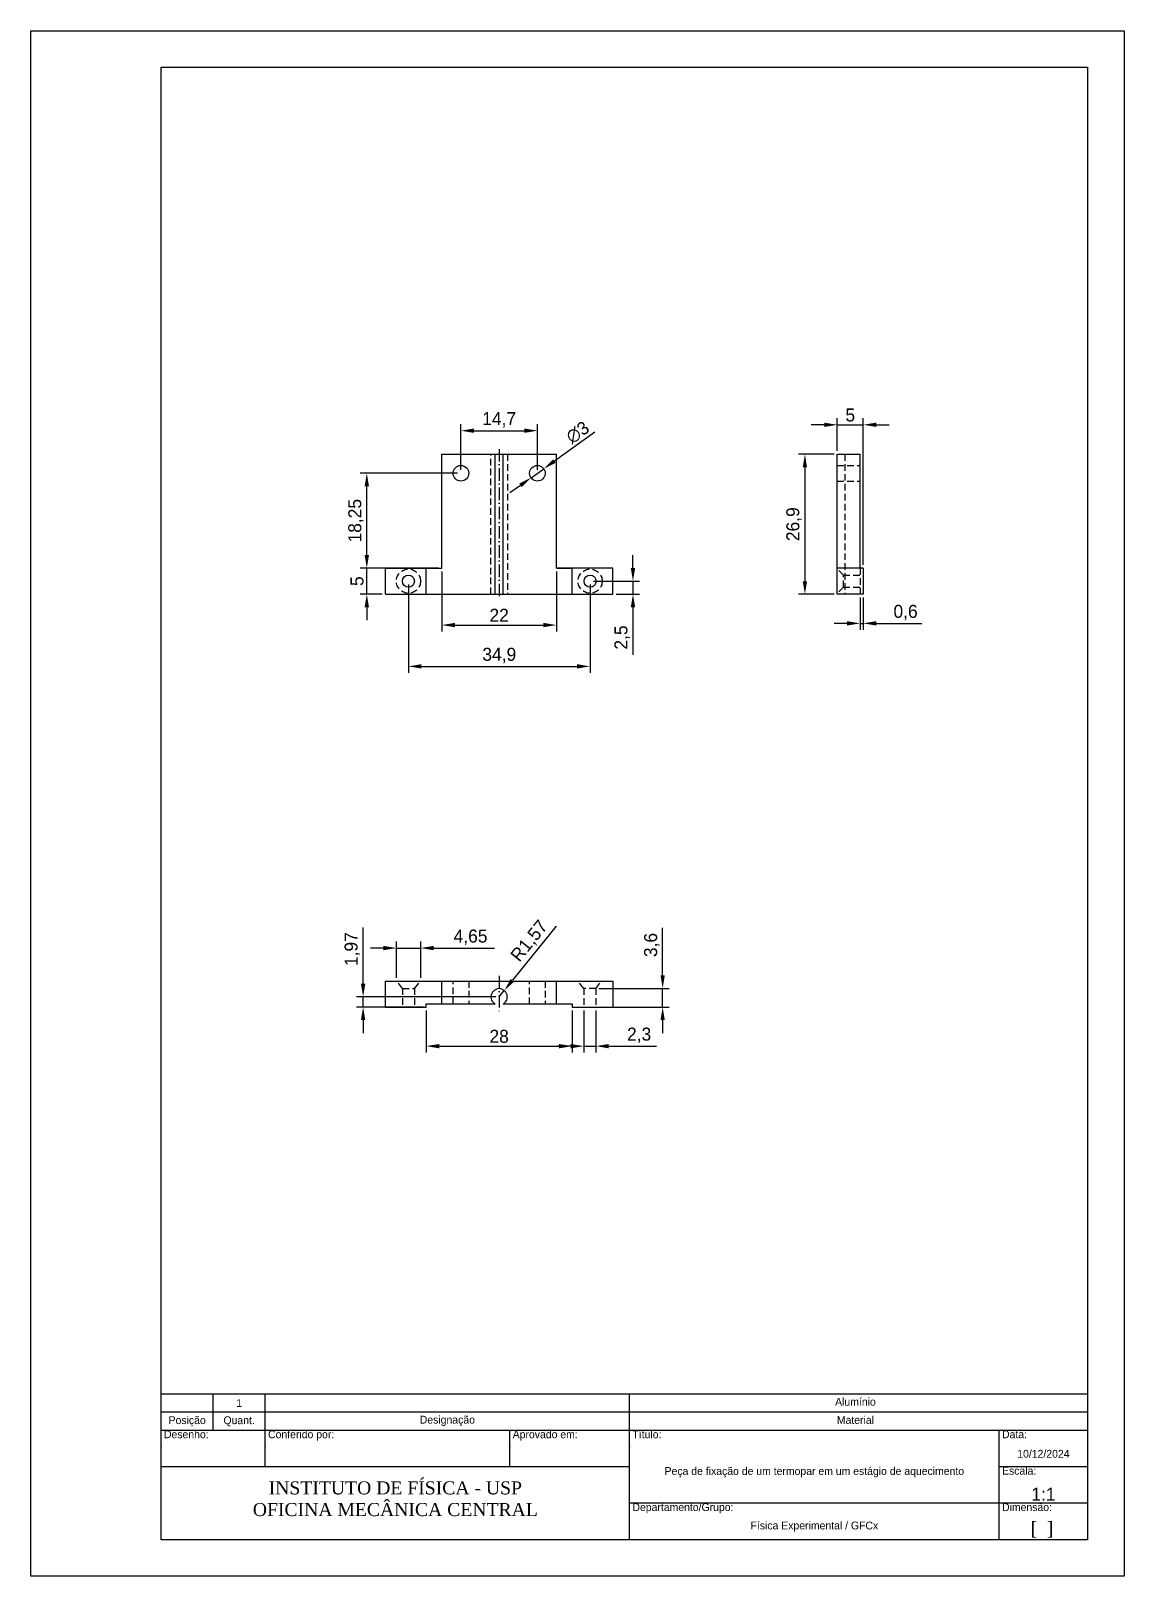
# Model space of a CAD drawing. Extents: x -627 to 207, y 20 to 317.
# Drawn here: x -2.6 to 207.4, y 19.6 to 316.6 of the extents above; entities that cross this region are included whole.
import ezdxf

# ---------------------------------------------------------------- set-up
doc = ezdxf.new("R2010")
doc.units = 0
doc.header["$LTSCALE"] = 0.2
doc.linetypes.add('ACAD_ISO10W100', pattern=[18.5, 12, -3, 0.5, -3])
doc.linetypes.add('HIDDEN', pattern=[9.525, 6.35, -3.175])
doc.layers.get('0').update_dxf_attribs({"linetype": 'CONTINUOUS'})
doc.layers.get('DEFPOINTS').update_dxf_attribs({"linetype": 'CONTINUOUS'})
for name, color, linetype in [('A4', 9, 'CONTINUOUS'), ('CENTRO', 6, 'ACAD_ISO10W100'), ('COTA', 8, 'CONTINUOUS'), ('HIDDEN', 80, 'HIDDEN'), ('LEGENDA', 7, 'CONTINUOUS')]:
    doc.layers.add(name, color=color, linetype=linetype)
doc.dimstyles.get("Standard").update_dxf_attribs({"dimtxt": 0.18, "dimasz": 0.18, "dimexe": 0.18, "dimexo": 0.0625, "dimgap": 0.09, "dimtad": 0, "dimtih": 1, "dimtoh": 1, "dimdec": 4, "dimzin": 0, "dimdsep": 46, "dimtxsty": 'Standard', "dimcen": 0.09, "dimadec": 0, "dimazin": 0, "dimtfac": 1, "dimtdec": 4, "dimtofl": 0, "dimtmove": 0, "dimatfit": 3, "dimfxl": 1, "dimtolj": 1, "dimtzin": 0, "dimarcsym": 0})

msp = doc.modelspace()

# ---------------------------------------------------------------- texts
at = {"layer": 'LEGENDA'}
for s, insert, char_height, width, attachment_point in [('1', (37.43397, 52.83618), 1.5, 10, 5), ('Alumínio', (155.82472, 53.08618), 1.5, 70, 5), (' Desenho:', (22.43397, 47.58618), 1.5, 20, 1), ('Posição', (27.45042, 49.32411), 1.5, 10, 5), ('Quant.', (37.43397, 49.33618), 1.5, 10, 5), (' Conferido por:', (42.43397, 47.58618), 1.5, 47, 1), ('Designação', (77.43397, 49.41637), 1.5, 70, 5), (' Aprovado em:', (89.43397, 47.58618), 1.5, 23, 1), (' Título:', (112.43397, 47.58618), 1.5, 71, 1), ('Material', (155.82472, 49.58618), 1.5, 70, 5), (' Data:', (183.43397, 47.58618), 1.5, 17, 1), ('{\\H0.75x;10/12/2024}  ', (191.93397, 43.08599), 2, 17, 5), ('{\\H0.75x;Peça de fixação de um termopar em um estágio de aquecimento}', (147.93397, 39.54693), 2, 71, 5), (' Escala:', (183.43397, 40.58618), 1.5, 17, 1), ('\\P\\fTimes New Roman|b0|i0|c0|p18;INSTITUTO DE FÍSICA - USP\\POFICINA MECÂNICA CENTRAL', (67.43397, 36.52368), 2.5, 90, 5), ('1:1 ', (191.93397, 35.33618), 2.5, 17, 5), (' Departamento/Grupo:', (112.43397, 33.58618), 1.5, 71, 1), (' Dimensão:', (183.43397, 33.58618), 1.5, 17, 1), ('{\\H0.75x;Física Experimental / GFCx}', (147.93397, 29.08599), 2, 71, 5), ('\\pxi-0.10887,l1.10887,t1.10887;{\\fTimes New Roman|b0|i0|c0|p18;[^I ]}', (190.42052, 28.49715), 2.5, 17, 5)]:
    msp.add_mtext(s, dxfattribs=dict(at, insert=insert, char_height=char_height, width=width, attachment_point=attachment_point))

# ---------------------------------------------------------------- blocks, each defined once
blk = doc.blocks.new('*D1')
at = {"layer": 'COTA', "color": 0, "lineweight": -2, "transparency": 16777216}
for p, q in [((80.03, 232.19), (80.03, 240.99)), ((94.73, 232.19), (94.73, 240.99)), ((82.53, 239.74), (92.23, 239.74))]:
    blk.add_line(p, q, dxfattribs=at)
at = {"layer": 'COTA', "color": 0, "transparency": 16777216}
for points in [[(82.53, 240.16), (82.53, 239.33), (80.03, 239.74)], [(92.23, 240.16), (92.23, 239.33), (94.73, 239.74)]]:
    blk.add_solid(points, dxfattribs=at)
at = {"layer": 'DEFPOINTS', "color": 0, "transparency": 16777216}
for p in [(94.73, 239.74), (80.03, 231.57), (94.73, 231.57)]:
    blk.add_point(p, dxfattribs=at)
at = {"layer": 'COTA', "color": 0, "transparency": 16777216, "insert": (87.38, 241.83), "char_height": 2.5, "attachment_point": 5}
blk.add_mtext('\\A1;14,7', dxfattribs=at)
blk = doc.blocks.new('*D2')
at = {"layer": 'COTA', "color": 0, "lineweight": -2, "transparency": 16777216}
for p, q in [((61.96, 215.82), (61.96, 218.32)), ((64.91, 213.32), (60.71, 213.32)), ((61.96, 208.32), (61.96, 213.32)), ((64.91, 208.32), (60.71, 208.32)), ((61.96, 205.82), (61.96, 203.32))]:
    blk.add_line(p, q, dxfattribs=at)
at = {"layer": 'COTA', "color": 0, "transparency": 16777216}
for points in [[(61.54, 215.82), (62.38, 215.82), (61.96, 213.32)], [(61.54, 205.82), (62.38, 205.82), (61.96, 208.32)]]:
    blk.add_solid(points, dxfattribs=at)
at = {"layer": 'DEFPOINTS', "color": 0, "transparency": 16777216}
for p in [(61.96, 213.32), (65.53, 213.32), (65.53, 208.32)]:
    blk.add_point(p, dxfattribs=at)
at = {"layer": 'COTA', "color": 0, "transparency": 16777216, "insert": (60.09, 210.82), "char_height": 2.5, "attachment_point": 5, "rotation": 90}
blk.add_mtext('\\A1;5', dxfattribs=at)
blk = doc.blocks.new('*D3')
at = {"layer": 'COTA', "color": 0, "lineweight": -2, "transparency": 16777216}
for p, q in [((76.38, 212.69), (76.38, 201.13)), ((98.38, 212.69), (98.38, 201.13)), ((78.88, 202.38), (95.88, 202.38))]:
    blk.add_line(p, q, dxfattribs=at)
at = {"layer": 'COTA', "color": 0, "transparency": 16777216}
for points in [[(78.88, 202.8), (78.88, 201.97), (76.38, 202.38)], [(95.88, 202.8), (95.88, 201.97), (98.38, 202.38)]]:
    blk.add_solid(points, dxfattribs=at)
at = {"layer": 'DEFPOINTS', "color": 0, "transparency": 16777216}
for p in [(76.38, 213.32), (98.38, 213.32), (98.38, 202.38)]:
    blk.add_point(p, dxfattribs=at)
at = {"layer": 'COTA', "color": 0, "transparency": 16777216, "insert": (87.38, 204.26), "char_height": 2.5, "attachment_point": 5}
blk.add_mtext('\\A1;22', dxfattribs=at)
blk = doc.blocks.new('*D4')
at = {"layer": 'COTA', "color": 0, "lineweight": -2, "transparency": 16777216}
for p, q in [((105.77, 239.45), (97.99, 233.89)), ((93.51, 230.7), (95.95, 232.44)), ((91.48, 229.24), (89.45, 227.79))]:
    blk.add_line(p, q, dxfattribs=at)
at = {"layer": 'COTA', "color": 0, "transparency": 16777216}
for points in [[(97.75, 234.23), (98.23, 233.56), (95.95, 232.44)], [(91.24, 229.58), (91.72, 228.91), (93.51, 230.7)]]:
    blk.add_solid(points, dxfattribs=at)
at = {"layer": 'DEFPOINTS', "color": 0, "transparency": 16777216}
for p in [(95.95, 232.44), (93.51, 230.7)]:
    blk.add_point(p, dxfattribs=at)
at = {"layer": 'COTA', "color": 0, "transparency": 16777216, "insert": (102.47, 239.4), "char_height": 2.5, "attachment_point": 5, "rotation": 35.5462}
blk.add_mtext('\\A1;∅3', dxfattribs=at)
blk = doc.blocks.new('*D5')
at = {"layer": 'COTA', "color": 0, "lineweight": -2, "transparency": 16777216}
for p, q in [((73.38, 128.33), (73.38, 120.2)), ((101.38, 128.33), (101.38, 120.2)), ((75.88, 121.45), (98.88, 121.45))]:
    blk.add_line(p, q, dxfattribs=at)
at = {"layer": 'COTA', "color": 0, "transparency": 16777216}
for points in [[(75.88, 121.86), (75.88, 121.03), (73.38, 121.45)], [(98.88, 121.86), (98.88, 121.03), (101.38, 121.45)]]:
    blk.add_solid(points, dxfattribs=at)
at = {"layer": 'DEFPOINTS', "color": 0, "transparency": 16777216}
for p in [(73.38, 128.95), (101.38, 128.95), (101.38, 121.45)]:
    blk.add_point(p, dxfattribs=at)
at = {"layer": 'COTA', "color": 0, "transparency": 16777216, "insert": (87.38, 123.32), "char_height": 2.5, "attachment_point": 5}
blk.add_mtext('\\A1;28', dxfattribs=at)
blk = doc.blocks.new('*D6')
at = {"layer": 'COTA', "color": 0, "lineweight": -2, "transparency": 16777216}
for p, q in [((156.73, 207.69), (156.73, 201.46)), ((157.33, 207.69), (157.33, 201.46)), ((154.23, 202.71), (151.73, 202.71)), ((156.73, 202.71), (157.33, 202.71)), ((159.83, 202.71), (168.58, 202.71))]:
    blk.add_line(p, q, dxfattribs=at)
at = {"layer": 'COTA', "color": 0, "transparency": 16777216}
for points in [[(154.23, 203.13), (154.23, 202.29), (156.73, 202.71)], [(159.83, 203.13), (159.83, 202.29), (157.33, 202.71)]]:
    blk.add_solid(points, dxfattribs=at)
at = {"layer": 'DEFPOINTS', "color": 0, "transparency": 16777216}
for p in [(156.73, 208.32), (157.33, 208.32), (157.33, 202.71)]:
    blk.add_point(p, dxfattribs=at)
at = {"layer": 'COTA', "color": 0, "transparency": 16777216, "insert": (165.46, 204.79), "char_height": 2.5, "attachment_point": 5}
blk.add_mtext('\\A1;0,6', dxfattribs=at)
blk = doc.blocks.new('*D7')
at = {"layer": 'COTA', "color": 0, "lineweight": -2, "transparency": 16777216}
for p, q in [((61.25, 133.43), (61.25, 144.26)), ((86.76, 130.93), (60, 130.93)), ((61.25, 128.95), (61.25, 130.93)), ((72.76, 128.95), (60, 128.95)), ((61.25, 126.45), (61.25, 123.95))]:
    blk.add_line(p, q, dxfattribs=at)
at = {"layer": 'COTA', "color": 0, "transparency": 16777216}
for points in [[(60.83, 133.43), (61.67, 133.43), (61.25, 130.93)], [(60.83, 126.45), (61.67, 126.45), (61.25, 128.95)]]:
    blk.add_solid(points, dxfattribs=at)
at = {"layer": 'DEFPOINTS', "color": 0, "transparency": 16777216}
for p in [(61.25, 130.93), (87.38, 130.93), (73.38, 128.95)]:
    blk.add_point(p, dxfattribs=at)
at = {"layer": 'COTA', "color": 0, "transparency": 16777216, "insert": (59.17, 140.09), "char_height": 2.5, "attachment_point": 5, "rotation": 90}
blk.add_mtext('\\A1;1,97', dxfattribs=at)
blk = doc.blocks.new('*D8')
at = {"layer": 'COTA', "color": 0, "lineweight": -2, "transparency": 16777216}
for p, q in [((65.16, 140.3), (62.66, 140.3)), ((67.66, 134.58), (67.66, 141.55)), ((67.66, 140.3), (72.31, 140.3)), ((72.31, 134.58), (72.31, 141.55)), ((74.81, 140.3), (86.48, 140.3))]:
    blk.add_line(p, q, dxfattribs=at)
at = {"layer": 'COTA', "color": 0, "transparency": 16777216}
for points in [[(65.16, 140.72), (65.16, 139.88), (67.66, 140.3)], [(74.81, 140.72), (74.81, 139.88), (72.31, 140.3)]]:
    blk.add_solid(points, dxfattribs=at)
at = {"layer": 'DEFPOINTS', "color": 0, "transparency": 16777216}
for p in [(72.31, 140.3), (67.66, 133.95), (72.31, 133.95)]:
    blk.add_point(p, dxfattribs=at)
at = {"layer": 'COTA', "color": 0, "transparency": 16777216, "insert": (81.89, 142.38), "char_height": 2.5, "attachment_point": 5}
blk.add_mtext('\\A1;4,65', dxfattribs=at)
blk = doc.blocks.new('*D9')
at = {"layer": 'COTA', "color": 0, "lineweight": -2, "transparency": 16777216}
for p, q in [((98.31, 144.48), (89.94, 134.1)), ((87.38, 130.93), (88.37, 132.15))]:
    blk.add_line(p, q, dxfattribs=at)
at = {"layer": 'COTA', "color": 0, "transparency": 16777216}
blk.add_solid([(89.62, 134.36), (90.27, 133.84), (88.37, 132.15)], dxfattribs=at)
at = {"layer": 'DEFPOINTS', "color": 0, "transparency": 16777216}
for p in [(87.38, 130.93), (88.37, 132.15)]:
    blk.add_point(p, dxfattribs=at)
at = {"layer": 'COTA', "color": 0, "transparency": 16777216, "insert": (93.29, 141.57), "char_height": 2.5, "attachment_point": 5, "rotation": 51.1374}
blk.add_mtext('\\A1;R1,57', dxfattribs=at)
blk = doc.blocks.new('*D10')
at = {"layer": 'COTA', "color": 0, "lineweight": -2, "transparency": 16777216}
for p, q in [((151.71, 235.22), (144.87, 235.22)), ((146.12, 232.72), (146.12, 210.82)), ((151.71, 208.32), (144.87, 208.32))]:
    blk.add_line(p, q, dxfattribs=at)
at = {"layer": 'COTA', "color": 0, "transparency": 16777216}
for points in [[(145.7, 232.72), (146.53, 232.72), (146.12, 235.22)], [(145.7, 210.82), (146.53, 210.82), (146.12, 208.32)]]:
    blk.add_solid(points, dxfattribs=at)
at = {"layer": 'DEFPOINTS', "color": 0, "transparency": 16777216}
for p in [(152.33, 235.22), (146.12, 208.32), (152.33, 208.32)]:
    blk.add_point(p, dxfattribs=at)
at = {"layer": 'COTA', "color": 0, "transparency": 16777216, "insert": (144.03, 221.77), "char_height": 2.5, "attachment_point": 5, "rotation": 90}
blk.add_mtext('\\A1;26,9', dxfattribs=at)
blk = doc.blocks.new('*D11')
at = {"layer": 'COTA', "color": 0, "lineweight": -2, "transparency": 16777216}
for p, q in [((79.41, 231.57), (60.71, 231.57)), ((61.96, 215.82), (61.96, 229.07)), ((75.76, 213.32), (60.71, 213.32))]:
    blk.add_line(p, q, dxfattribs=at)
at = {"layer": 'COTA', "color": 0, "transparency": 16777216}
for points in [[(61.54, 229.07), (62.38, 229.07), (61.96, 231.57)], [(61.54, 215.82), (62.38, 215.82), (61.96, 213.32)]]:
    blk.add_solid(points, dxfattribs=at)
at = {"layer": 'DEFPOINTS', "color": 0, "transparency": 16777216}
for p in [(61.96, 231.57), (80.03, 231.57), (76.38, 213.32)]:
    blk.add_point(p, dxfattribs=at)
at = {"layer": 'COTA', "color": 0, "transparency": 16777216, "insert": (59.88, 222.44), "char_height": 2.5, "attachment_point": 5, "rotation": 90}
blk.add_mtext('\\A1;18,25', dxfattribs=at)
blk = doc.blocks.new('*D12')
at = {"layer": 'COTA', "color": 0, "lineweight": -2, "transparency": 16777216}
for p, q in [((113.09, 213.32), (113.09, 215.82)), ((105.48, 210.82), (114.34, 210.82)), ((109.86, 208.32), (114.34, 208.32)), ((113.09, 210.82), (113.09, 208.32)), ((113.09, 205.82), (113.09, 196.65))]:
    blk.add_line(p, q, dxfattribs=at)
at = {"layer": 'COTA', "color": 0, "transparency": 16777216}
for points in [[(112.67, 213.32), (113.51, 213.32), (113.09, 210.82)], [(112.67, 205.82), (113.51, 205.82), (113.09, 208.32)]]:
    blk.add_solid(points, dxfattribs=at)
at = {"layer": 'DEFPOINTS', "color": 0, "transparency": 16777216}
for p in [(104.86, 210.82), (109.23, 208.32), (113.09, 208.32)]:
    blk.add_point(p, dxfattribs=at)
at = {"layer": 'COTA', "color": 0, "transparency": 16777216, "insert": (111.01, 199.99), "char_height": 2.5, "attachment_point": 5, "rotation": 90}
blk.add_mtext('\\A1;2,5', dxfattribs=at)
blk = doc.blocks.new('*D13')
at = {"layer": 'COTA', "color": 0, "lineweight": -2, "transparency": 16777216}
for p, q in [((149.83, 240.88), (147.33, 240.88)), ((152.33, 235.84), (152.33, 242.13)), ((152.33, 240.88), (157.33, 240.88)), ((157.33, 213.94), (157.33, 242.13)), ((159.83, 240.88), (162.33, 240.88))]:
    blk.add_line(p, q, dxfattribs=at)
at = {"layer": 'COTA', "color": 0, "transparency": 16777216}
for points in [[(149.83, 241.29), (149.83, 240.46), (152.33, 240.88)], [(159.83, 241.29), (159.83, 240.46), (157.33, 240.88)]]:
    blk.add_solid(points, dxfattribs=at)
at = {"layer": 'DEFPOINTS', "color": 0, "transparency": 16777216}
for p in [(157.33, 240.88), (152.33, 235.22), (157.33, 213.32)]:
    blk.add_point(p, dxfattribs=at)
at = {"layer": 'COTA', "color": 0, "transparency": 16777216, "insert": (154.83, 242.75), "char_height": 2.5, "attachment_point": 5}
blk.add_mtext('\\A1;5', dxfattribs=at)
blk = doc.blocks.new('*D14')
at = {"layer": 'COTA', "color": 0, "lineweight": -2, "transparency": 16777216}
for p, q in [((103.63, 128.33), (103.63, 120.2)), ((105.93, 128.33), (105.93, 120.2)), ((101.13, 121.45), (98.63, 121.45)), ((103.63, 121.45), (105.93, 121.45)), ((108.43, 121.45), (117.6, 121.45))]:
    blk.add_line(p, q, dxfattribs=at)
at = {"layer": 'COTA', "color": 0, "transparency": 16777216}
for points in [[(101.13, 121.86), (101.13, 121.03), (103.63, 121.45)], [(108.43, 121.86), (108.43, 121.03), (105.93, 121.45)]]:
    blk.add_solid(points, dxfattribs=at)
at = {"layer": 'DEFPOINTS', "color": 0, "transparency": 16777216}
for p in [(103.63, 128.95), (105.93, 128.95), (105.93, 121.45)]:
    blk.add_point(p, dxfattribs=at)
at = {"layer": 'COTA', "color": 0, "transparency": 16777216, "insert": (114.27, 123.53), "char_height": 2.5, "attachment_point": 5}
blk.add_mtext('\\A1;2,3', dxfattribs=at)
blk = doc.blocks.new('*D15')
at = {"layer": 'COTA', "color": 0, "lineweight": -2, "transparency": 16777216}
for p, q in [((69.96, 210.19), (69.96, 193.19)), ((104.86, 210.19), (104.86, 193.19)), ((72.46, 194.44), (102.36, 194.44))]:
    blk.add_line(p, q, dxfattribs=at)
at = {"layer": 'COTA', "color": 0, "transparency": 16777216}
for points in [[(72.46, 194.86), (72.46, 194.03), (69.96, 194.44)], [(102.36, 194.86), (102.36, 194.03), (104.86, 194.44)]]:
    blk.add_solid(points, dxfattribs=at)
at = {"layer": 'DEFPOINTS', "color": 0, "transparency": 16777216}
for p in [(69.96, 210.82), (104.86, 210.82), (104.86, 194.44)]:
    blk.add_point(p, dxfattribs=at)
at = {"layer": 'COTA', "color": 0, "transparency": 16777216, "insert": (87.41, 196.53), "char_height": 2.5, "attachment_point": 5}
blk.add_mtext('\\A1;34,9', dxfattribs=at)
blk = doc.blocks.new('*D16')
at = {"layer": 'COTA', "color": 0, "lineweight": -2, "transparency": 16777216}
for p, q in [((118.79, 135.05), (118.79, 144.22)), ((106.56, 132.55), (120.04, 132.55)), ((118.79, 128.95), (118.79, 132.55)), ((106.56, 128.95), (120.04, 128.95)), ((118.79, 126.45), (118.79, 123.95))]:
    blk.add_line(p, q, dxfattribs=at)
at = {"layer": 'COTA', "color": 0, "transparency": 16777216}
for points in [[(118.38, 135.05), (119.21, 135.05), (118.79, 132.55)], [(118.38, 126.45), (119.21, 126.45), (118.79, 128.95)]]:
    blk.add_solid(points, dxfattribs=at)
at = {"layer": 'DEFPOINTS', "color": 0, "transparency": 16777216}
for p in [(105.93, 132.55), (118.79, 132.55), (105.93, 128.95)]:
    blk.add_point(p, dxfattribs=at)
at = {"layer": 'COTA', "color": 0, "transparency": 16777216, "insert": (116.71, 140.89), "char_height": 2.5, "attachment_point": 5, "rotation": 90}
blk.add_mtext('\\A1;3,6', dxfattribs=at)

# ---------------------------------------------------------------- dimensions: what is measured, and where the dimension line sits
at = {"layer": 'COTA'}
for base, p1, p2, picture, middle in [((157.33397, 240.87615), (152.33397, 235.21952), (157.33397, 213.31952), '*D13', (154.83397, 242.75115)), ((94.73397, 239.74317), (80.03397, 231.56952), (94.73397, 231.56952), '*D1', (87.38397, 241.8265)), ((98.38397, 202.3841), (76.38397, 213.31952), (98.38397, 213.31952), '*D3', (87.38397, 204.2591)), ((104.85897, 194.44422), (69.95897, 210.81952), (104.85897, 210.81952), '*D15', (87.40897, 196.52755)), ((157.33397, 202.7113), (156.73397, 208.31952), (157.33397, 208.31952), '*D6', (165.45897, 204.79463)), ((72.30897, 140.29965), (67.65897, 133.95285), (72.30897, 133.95285), '*D8', (81.8923, 142.38299)), ((101.38397, 121.44666), (73.38397, 128.95285), (101.38397, 128.95285), '*D5', (87.38397, 123.32166)), ((105.93397, 121.44666), (103.63397, 128.95285), (105.93397, 128.95285), '*D14', (114.2673, 123.52999))]:
    dim = msp.add_linear_dim(base=base, p1=p1, p2=p2, dimstyle='Standard', override={"dimtxt": 2.5, "dimasz": 2.5, "dimexe": 1.25, "dimexo": 0.625, "dimgap": 0.625, "dimtad": 1, "dimtih": 0, "dimtoh": 0, "dimzin": 8, "dimlunit": 6, "dimcen": 2.5, "dimtofl": 1}, dxfattribs=at)
    dim.commit()
    dim.dimension.update_dxf_attribs({"geometry": picture, "text_midpoint": middle})
dim = msp.add_diameter_dim_2p(p1=(93.5135, 230.69748), p2=(95.95444, 232.44155), dimstyle='Standard', override={"dimtxt": 2.5, "dimasz": 2.5, "dimexe": 1.25, "dimexo": 0.625, "dimgap": 0.625, "dimtad": 1, "dimtih": 0, "dimtoh": 0, "dimzin": 8, "dimlunit": 6, "dimcen": 2.5, "dimtofl": 1}, dxfattribs=at)
dim.commit()
dim.dimension.update_dxf_attribs({"geometry": '*D4', "text_midpoint": (103.56207, 237.87728), "dimtype": 163})
for base, p1, p2, picture, middle in [((146.11674, 208.31952), (152.33397, 235.21952), (152.33397, 208.31952), '*D10', (144.03341, 221.76952)), ((61.9602, 231.56952), (76.38397, 213.31952), (80.03397, 231.56952), '*D11', (59.87686, 222.44452)), ((61.9602, 213.31952), (65.53397, 208.31952), (65.53397, 213.31952), '*D2', (60.0852, 210.81952)), ((113.09044, 208.31952), (104.85897, 210.81952), (109.23397, 208.31952), '*D12', (111.0071, 199.98618)), ((118.79216, 132.55285), (105.93397, 128.95285), (105.93397, 132.55285), '*D16', (116.70883, 140.88618))]:
    dim = msp.add_linear_dim(base=base, p1=p1, p2=p2, angle=90, dimstyle='Standard', override={"dimtxt": 2.5, "dimasz": 2.5, "dimexe": 1.25, "dimexo": 0.625, "dimgap": 0.625, "dimtad": 1, "dimtih": 0, "dimtoh": 0, "dimzin": 8, "dimlunit": 6, "dimcen": 2.5, "dimtofl": 1}, dxfattribs=at)
    dim.commit()
    dim.dimension.update_dxf_attribs({"geometry": picture, "text_midpoint": middle})
dim = msp.add_radius_dim(center=(87.38397, 130.92785), mpoint=(88.37221, 132.15423), text='R1,57', dimstyle='Standard', override={"dimtxt": 2.5, "dimasz": 2.5, "dimexe": 1.25, "dimexo": 0.625, "dimgap": 0.625, "dimtad": 1, "dimtih": 0, "dimtoh": 0, "dimzin": 8, "dimlunit": 6, "dimcen": 2.5, "dimtofl": 1}, dxfattribs=at)
dim.commit()
dim.dimension.update_dxf_attribs({"geometry": '*D9', "text_midpoint": (93.28601, 141.57239)})
dim = msp.add_linear_dim(base=(61.25002, 130.92785), p1=(73.38397, 128.95285), p2=(87.38397, 130.92785), angle=90, text='1,97', dimstyle='Standard', override={"dimtxt": 2.5, "dimasz": 2.5, "dimexe": 1.25, "dimexo": 0.625, "dimgap": 0.625, "dimtad": 1, "dimtih": 0, "dimtoh": 0, "dimzin": 8, "dimlunit": 6, "dimcen": 2.5, "dimtofl": 1}, dxfattribs=at)
dim.commit()
dim.dimension.update_dxf_attribs({"geometry": '*D7', "text_midpoint": (59.16669, 140.09452)})

# ---------------------------------------------------------------- linework, layer by layer
for p, q in [((76.38397, 213.31952), (76.38397, 235.21952)), ((76.38397, 235.21952), (98.38397, 235.21952)), ((86.61585, 208.31952), (86.61585, 235.21952)), ((88.15208, 208.31952), (88.15208, 235.21952)), ((98.38397, 213.31952), (98.38397, 235.21952)), ((152.33397, 208.31952), (152.33397, 235.21952)), ((152.33397, 235.21952), (156.73397, 235.21952)), ((156.73397, 213.31952), (156.73397, 235.21952)), ((65.53397, 208.31952), (65.53397, 213.31952)), ((65.53397, 213.31952), (76.38397, 213.31952)), ((73.38397, 208.31952), (73.38397, 213.31952)), ((109.23397, 213.31952), (98.38397, 213.31952)), ((98.38397, 213.31952), (101.38397, 213.31952)), ((101.38397, 208.31952), (101.38397, 213.31952)), ((109.23397, 208.31952), (109.23397, 213.31952)), ((156.73397, 213.31952), (152.33397, 213.31952)), ((157.33397, 213.31952), (156.73397, 213.31952)), ((157.33397, 213.31952), (157.33397, 208.31952)), ((65.53397, 208.31952), (109.23397, 208.31952)), ((157.33397, 208.31952), (152.33397, 208.31952)), ((65.53397, 133.95285), (109.23397, 133.95285)), ((65.53397, 128.95285), (65.53397, 133.95285)), ((76.38397, 129.55285), (76.38397, 133.95285)), ((98.38397, 129.55285), (98.38397, 133.95285)), ((109.23397, 133.95285), (109.23397, 128.95285)), ((65.53397, 128.95285), (73.38397, 128.95285)), ((73.38397, 128.95285), (73.38397, 129.55285)), ((73.38397, 129.55285), (86.61585, 129.55285)), ((88.15208, 129.55285), (101.38397, 129.55285)), ((101.38397, 129.55285), (101.38397, 128.95285)), ((101.38397, 128.95285), (109.23397, 128.95285))]:
    msp.add_line(p, q)
for centre, radius in [((80.03397, 231.56952), 1.5), ((94.73397, 231.56952), 1.5), ((69.95897, 210.81952), 1.15), ((104.85897, 210.81952), 1.15)]:
    msp.add_circle(centre, radius)
msp.add_arc((87.38397, 130.92785), 1.575, 299.1889824, 240.8110176)
at = {"layer": 'A4'}
for p, q in [((-2.56603, 19.58618), (-2.56603, 316.58618)), ((-2.56603, 316.58618), (207.43397, 316.58618)), ((207.43397, 316.58618), (207.43397, 19.58618)), ((207.43397, 19.58618), (-2.56603, 19.58618))]:
    msp.add_line(p, q, dxfattribs=at)
at = {"layer": 'CENTRO'}
for p, q in [((87.38397, 236.21952), (87.38397, 207.31952)), ((87.38397, 134.95285), (87.38397, 127.95285))]:
    msp.add_line(p, q, dxfattribs=at)
at = {"layer": 'HIDDEN'}
for p, q in [((85.80897, 208.31952), (85.80897, 235.21952)), ((88.95897, 235.21952), (88.95897, 208.31952)), ((153.78397, 235.21952), (153.78397, 208.31952)), ((152.33397, 233.06952), (156.73397, 233.06952)), ((152.33397, 230.06952), (156.73397, 230.06952)), ((153.50897, 211.96952), (152.33397, 213.14452)), ((153.50897, 211.96952), (157.33397, 211.96952)), ((153.50897, 209.66952), (153.50897, 211.96952)), ((156.73397, 213.31952), (156.73397, 208.31952)), ((153.50897, 209.66952), (152.33397, 208.49452)), ((153.50897, 209.66952), (157.33397, 209.66952)), ((68.83397, 132.55285), (67.65897, 133.95285)), ((71.13397, 132.55285), (72.30897, 133.95285)), ((78.53397, 129.55285), (78.53397, 133.95285)), ((81.53397, 133.95285), (81.53397, 129.55285)), ((93.23397, 129.55285), (93.23397, 133.95285)), ((96.23397, 133.95285), (96.23397, 129.55285)), ((103.63397, 132.55285), (102.45897, 133.95285)), ((105.93397, 132.55285), (107.10897, 133.95285)), ((68.83397, 132.55285), (68.83397, 128.95285)), ((68.83397, 132.55285), (71.13397, 132.55285)), ((71.13397, 132.55285), (71.13397, 128.95285)), ((103.63397, 132.55285), (103.63397, 128.95285)), ((105.93397, 132.55285), (103.63397, 132.55285)), ((105.93397, 132.55285), (105.93397, 128.95285))]:
    msp.add_line(p, q, dxfattribs=at)
for centre in [(69.95897, 210.81952), (104.85897, 210.81952)]:
    msp.add_circle(centre, 2.325, dxfattribs=at)
at = {"layer": 'LEGENDA'}
for p, q in [((22.43397, 26.58618), (22.43397, 309.58618)), ((22.43397, 309.58618), (200.43397, 309.58618)), ((200.43397, 309.58618), (200.43397, 26.58618)), ((200.43397, 54.58618), (22.43397, 54.58618)), ((32.43397, 47.58618), (32.43397, 54.58618)), ((42.43397, 40.58618), (42.43397, 54.58618)), ((112.43397, 26.58618), (112.43397, 54.58618)), ((200.43397, 51.08618), (22.43397, 51.08618)), ((200.43397, 47.58618), (22.43397, 47.58618)), ((89.43397, 40.58618), (89.43397, 47.58618)), ((183.43397, 26.58618), (183.43397, 47.58618)), ((112.43397, 40.58618), (22.43397, 40.58618)), ((200.43397, 40.58618), (183.43397, 40.58618)), ((200.43397, 33.58618), (112.43397, 33.58618)), ((200.43397, 26.58618), (22.43397, 26.58618))]:
    msp.add_line(p, q, dxfattribs=at)
for p in [(22.43397, 44.58618), (22.43397, 44.58618), (22.43397, 44.58618), (42.43397, 44.58618), (42.43397, 44.58618), (42.43397, 44.58618), (89.43397, 44.58618), (112.43397, 44.58618)]:
    msp.add_point(p, dxfattribs=at)

msp.set_redraw_order([(e.dxf.handle, doc.entitydb.next_handle()) for e in msp.query("TEXT MTEXT ATTDEF DIMENSION ARC_DIMENSION")])  # texts and dimensions are drawn at this point

doc.saveas('drawing.dxf')
